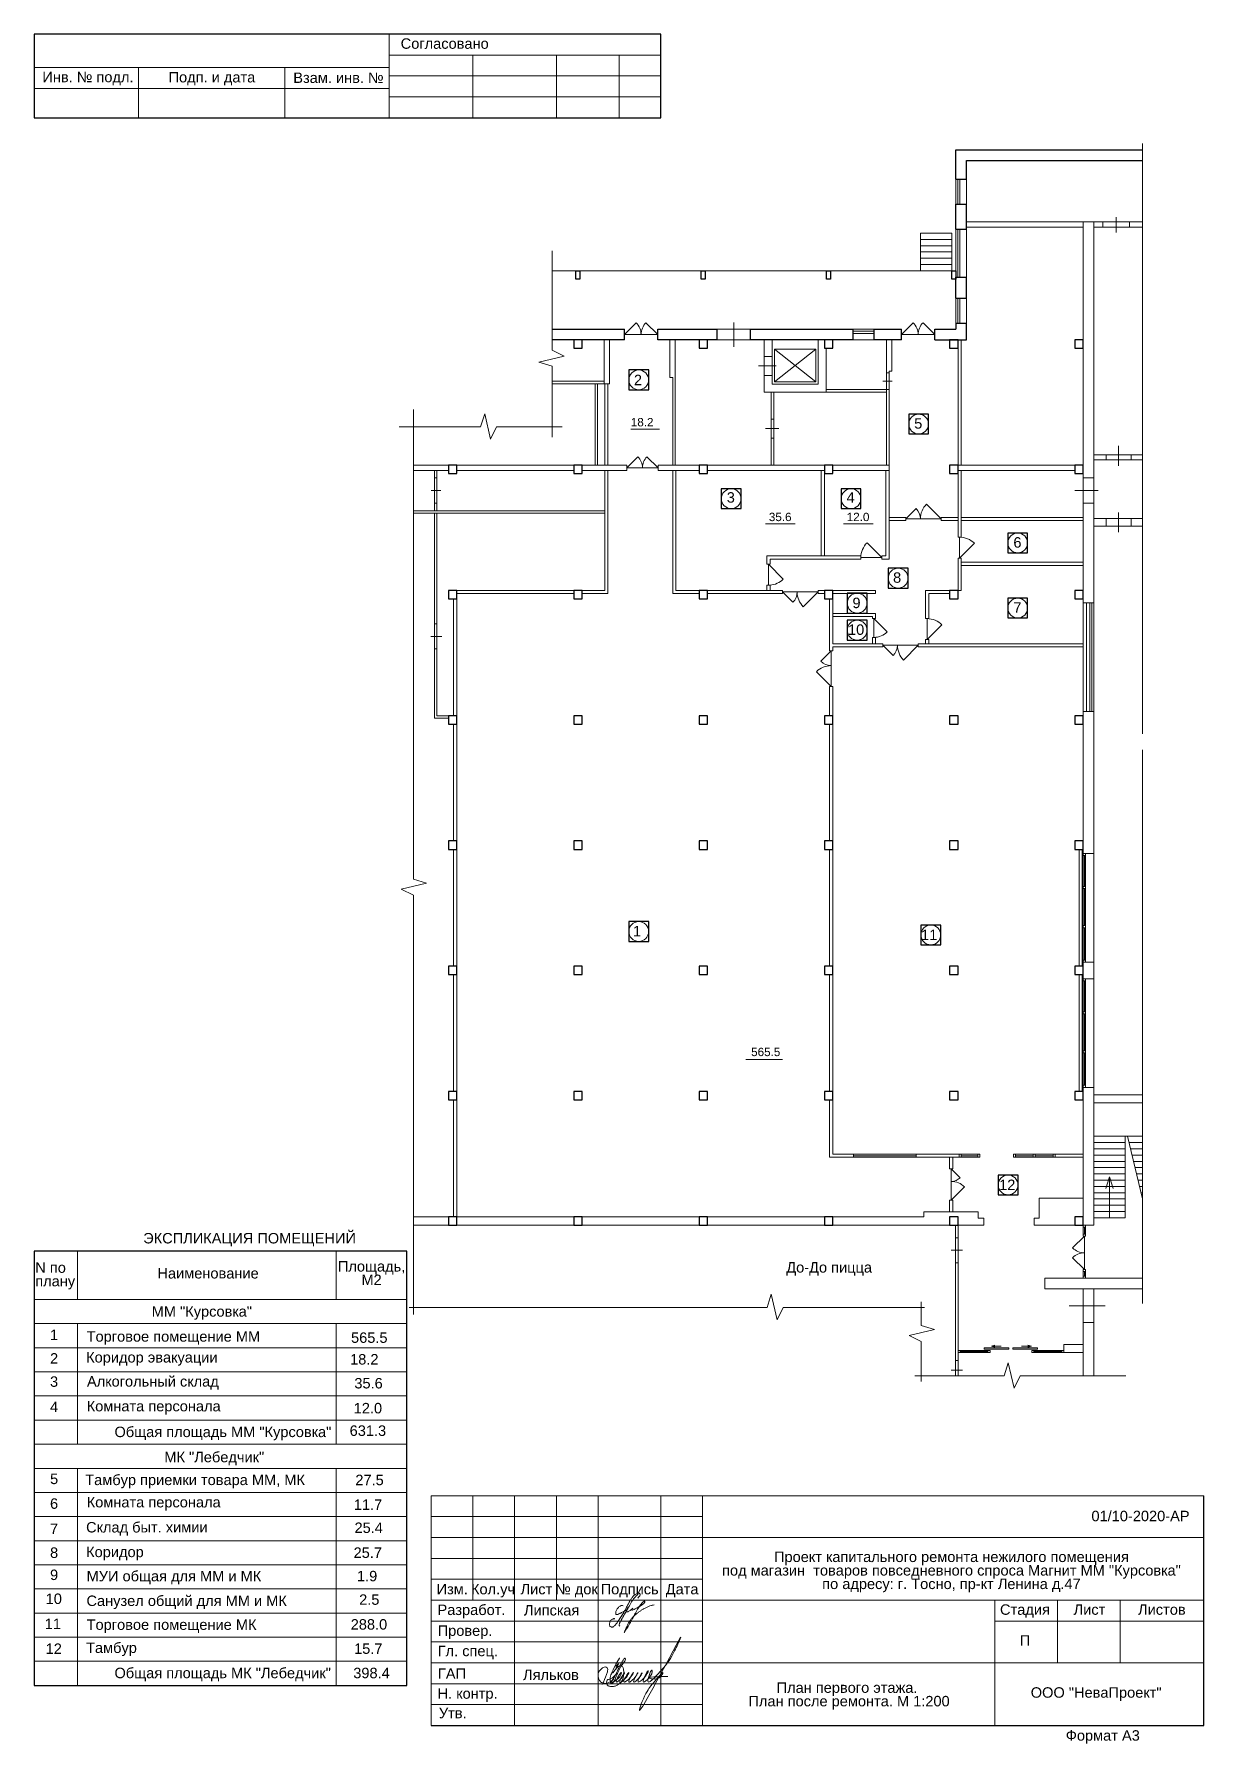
# Model space of a CAD drawing. Header units: metres. Extents: x 1 to 57, y 0.1 to 82.
import ezdxf
from ezdxf.enums import TextEntityAlignment as Align

# ---------------------------------------------------------------- set-up
doc = ezdxf.new("R2010")
doc.units = ezdxf.units.M
doc.header["$MEASUREMENT"] = 0
doc.layers.add('Level 63', color=7, linetype='Continuous', lineweight=0)
doc.layers.add('YOLO_STAMP', color=1, linetype='Continuous')
doc.layers.add('YOLO_TABLE', color=1, linetype='Continuous')
doc.styles.add('Style-Arial', font='arial.ttf')

msp = doc.modelspace()

# ---------------------------------------------------------------- texts
at = {"color": 7, "linetype": 'Continuous', "lineweight": 0, "style": 'Style-Arial'}
for s, p in [('2', (29.908, 65.69)), ('3', (34.353, 60.064)), ('4', (40.09, 60.064)), ('1', (29.862, 39.295)), ('1', (1.952, 19.959)), ('2', (1.952, 18.83)), ('3', (1.952, 17.718)), ('4', (1.951, 16.508))]:
    msp.add_text(s, height=0.5, dxfattribs=at).set_placement(p, align=Align.TOP_CENTER)
at = {"color": 7, "linetype": 'Continuous', "lineweight": 13, "style": 'Style-Arial'}
for s, height, p in [('18.2', 0.4, (30.108, 63.418)), ('35.6', 0.4, (36.718, 58.88)), ('12.0', 0.4, (40.446, 58.88)), ('565.5', 0.4, (36.025, 33.257)), ('565.5', 0.5, (17.044, 19.574)), ('18.2', 0.5, (16.805, 18.537)), ('35.6', 0.5, (17.009, 17.39)), ('12.0', 0.5, (16.977, 16.197)), ('631.3', 0.5, (16.977, 15.119))]:
    msp.add_text(s, height=height, dxfattribs=at).set_placement(p, align=Align.MIDDLE_CENTER)
at = {"color": 251, "linetype": 'Continuous', "lineweight": 13, "style": 'Style-Arial'}
for s, p in [('5', (43.327, 63.608)), ('6', (48.077, 57.91)), ('8', (42.317, 56.227)), ('9', (40.371, 55.013)), ('7', (48.077, 54.792)), ('10', (40.353, 53.733)), ('11', (43.851, 39.113)), ('12', (47.589, 27.143)), ('5', (1.954, 13.059)), ('6', (1.952, 11.877)), ('7', (1.952, 10.67)), ('8', (1.953, 9.525)), ('9', (1.953, 8.465)), ('10', (1.937, 7.317)), ('11', (1.893, 6.12)), ('12', (1.935, 4.926))]:
    msp.add_text(s, height=0.5, dxfattribs=at).set_placement(p, align=Align.TOP_CENTER)
at = {"color": 7, "lineweight": 13, "style": 'Style-Arial'}
for s, p in [('ЭКСПЛИКАЦИЯ ПОМЕЩЕНИЙ ', (6.218, 24.585)), ('Ляльков', (24.405, 3.674))]:
    msp.add_text(s, height=0.5, dxfattribs=at).set_placement(p, align=Align.TOP_LEFT)
at = {"color": 18, "linetype": 'Continuous', "lineweight": 0, "true_color": 0x000000, "style": 'Style-Arial'}
msp.add_text('До-До пицца', height=0.5, dxfattribs=at).set_placement((39.06, 22.94), align=Align.MIDDLE_CENTER)
at = {"color": 7, "linetype": 'Continuous', "lineweight": 0, "style": 'Style-Arial'}
for s, p in [('ММ "Курсовка"', (6.626, 21.08)), ('Торговое помещение ММ', (3.509, 19.881)), ('Коридор эвакуации', (3.486, 18.882))]:
    msp.add_text(s, height=0.5, dxfattribs=at).set_placement(p, align=Align.TOP_LEFT)
at = {"color": 7, "linetype": 'Continuous', "lineweight": 13, "style": 'Style-Arial'}
msp.add_text('Общая площадь ММ "Курсовка"', height=0.5, dxfattribs=at).set_placement((4.843, 15.31), align=Align.TOP_LEFT)
at = {"color": 251, "linetype": 'Continuous', "lineweight": 13, "style": 'Style-Arial'}
for s, p in [('МК "Лебедчик"', (7.231, 14.105)), ('Коридор ', (3.486, 9.561)), ('МУИ общая для ММ и МК', (3.507, 8.404)), ('Санузел общий для ММ и МК', (3.503, 7.222)), ('Торговое помещение МК', (3.509, 6.078)), ('Общая площадь МК "Лебедчик"', (4.843, 3.764))]:
    msp.add_text(s, height=0.5, dxfattribs=at).set_placement(p, align=Align.TOP_LEFT)
for s, p in [('27.5', (17.056, 12.758)), ('11.7', (16.982, 11.576)), ('25.4', (17.015, 10.47)), ('25.7', (16.971, 9.274)), ('1.9', (16.939, 8.155)), ('2.5', (17.043, 7.028)), ('288.0', (17.027, 5.841)), ('15.7', (16.996, 4.679)), ('398.4', (17.15, 3.512))]:
    msp.add_text(s, height=0.5, dxfattribs=at).set_placement(p, align=Align.MIDDLE_CENTER)
at = {"color": 7, "linetype": 'Continuous', "lineweight": 13, "char_height": 0.5, "style": 'Style-Arial'}
for s, insert, attachment_point, line_spacing_factor in [('N по \\Pплану', (1.051, 23.178), 1, 0.776524), ('Наименование', (6.899, 22.907), 1, 0.6), ('Проект капитального ремонта нежилого помещения \\Pпод магазин  товаров повседневного спроса Магнит ММ "Курсовка"\\Pпо адресу: г. Тосно, пр-кт Ленина д.47', (44.917, 8.354), 5, 0.776524)]:
    msp.add_mtext(s, dxfattribs=dict(at, insert=insert, attachment_point=attachment_point, line_spacing_factor=line_spacing_factor))
at = {"color": 7, "linetype": 'Continuous', "lineweight": 0, "char_height": 0.5, "style": 'Style-Arial'}
for s, insert, attachment_point, line_spacing_factor in [('Площадь,\\PМ2', (17.153, 23.239), 2, 0.776524), ('Алкогольный склад', (6.681, 17.73), 2, 0.6), ('Комната персонала ', (3.512, 16.543), 1, 0.6), ('План первого этажа. \\P План после ремонта. М 1:200', (39.918, 2.413), 5, 0.776524)]:
    msp.add_mtext(s, dxfattribs=dict(at, insert=insert, attachment_point=attachment_point, line_spacing_factor=line_spacing_factor))
at = {"color": 251, "linetype": 'Continuous', "lineweight": 13, "char_height": 0.5, "attachment_point": 1, "line_spacing_factor": 0.6, "style": 'Style-Arial'}
for s, insert in [('\\pt13.5;Тамбур приемки товара ММ, МК', (3.443, 13.012)), ('Комната персонала ', (3.512, 11.944)), ('Склад быт. химии', (3.483, 10.742)), ('Тамбур', (3.483, 4.971))]:
    msp.add_mtext(s, dxfattribs=dict(at, insert=insert))
at = {"layer": 'Level 63', "color": 7, "linetype": 'Continuous', "lineweight": 0, "style": 'Style-Arial'}
for s, height, p in [('Согласовано', 0.50004, (20.654, 81.551)), ('Инв. № подл.', 0.50004, (3.573, 79.949)), ('Подп. и дата', 0.50004, (9.509, 79.94)), ('Взам. инв. №', 0.50004, (15.568, 79.915)), ('Изм.', 0.5, (21.014, 7.53)), ('Кол.уч', 0.5, (22.968, 7.53)), ('Лист', 0.5, (25.045, 7.53)), ('№ док', 0.5, (26.963, 7.53)), ('Подпись', 0.5, (29.511, 7.53)), ('Дата', 0.5, (32.022, 7.53)), ('Разработ.', 0.5, (21.937, 6.538)), ('Стадия', 0.5, (48.436, 6.55)), ('Лист', 0.5, (51.525, 6.55)), ('Листов', 0.5, (54.992, 6.55)), ('Провер.', 0.5, (21.628, 5.542)), ('Гл. спец.', 0.5, (21.761, 4.568)), ('ГАП', 0.5, (21.002, 3.485)), ('Н. контр.', 0.5, (21.75, 2.53)), ('ООО "НеваПроект"', 0.5, (51.845, 2.579)), ('Утв.', 0.5, (21.039, 1.596)), ('Формат А3', 0.5, (52.164, 0.522))]:
    msp.add_text(s, height=height, dxfattribs=at).set_placement(p, align=Align.MIDDLE_CENTER)
for s, p in [('01/10-2020-АР', (51.62, 11.282)), ('Липская', (24.448, 6.767)), ('П', (48.187, 5.323))]:
    msp.add_text(s, height=0.5, dxfattribs=at).set_placement(p, align=Align.TOP_LEFT)

# ---------------------------------------------------------------- blocks, each defined once
blk = doc.blocks.new('*U18')
at = {"color": 5, "linetype": 'Continuous', "lineweight": 0}
for points, knots in [([(0.306, 0.776), (0.338, 0.808), (0.397, 0.875), (0.429, 0.933), (0.429, 0.965), (0.42, 1.007), (0.389, 1.038), (0.332, 1.045), (0.263, 1.027), (0.213, 1.007), (0.118, 0.929), (0.06, 0.874), (-0.031, 0.753), (-0.11, 0.623), (-0.214, 0.445), (-0.303, 0.264), (-0.383, 0.11), (-0.478, -0.059), (-0.639, -0.303), (-0.752, -0.465), (-0.872, -0.638), (-0.988, -0.735), (-1.017, -0.735), (-1.061, -0.743), (-1.139, -0.715), (-1.158, -0.689), (-1.176, -0.645), (-1.176, -0.576), (-1.169, -0.519), (-1.149, -0.433), (-1.081, -0.354), (-1.035, -0.336), (-0.993, -0.308), (-0.956, -0.297), (-0.92, -0.293), (-0.909, -0.307), (-0.916, -0.318)], [0, 0, 0, 0, 0.032258, 0.064516, 0.096774, 0.129032, 0.16129, 0.193548, 0.225806, 0.258065, 0.290323, 0.322581, 0.354839, 0.387097, 0.419355, 0.451613, 0.483871, 0.516129, 0.548387, 0.580645, 0.612903, 0.645161, 0.677419, 0.709677, 0.741935, 0.774194, 0.806452, 0.83871, 0.870968, 0.903226, 0.935484, 0.967742, 0.983871, 0.991935, 0.995968, 1, 1, 1, 1]), ([(0.324, 0.97), (0.325, 0.97), (0.327, 0.977), (0.319, 0.976), (0.313, 0.973), (0.304, 0.967), (0.289, 0.95), (0.206, 0.881), (0.152, 0.82), (0.093, 0.753), (-0.006, 0.617), (-0.174, 0.288), (-0.312, 0.065), (-0.539, -0.325), (-0.642, -0.514), (-0.687, -0.643), (-0.64, -0.686)], [0, 0, 0, 0, 0.005306, 0.009091, 0.012718, 0.03509, 0.04357, 0.143713, 0.287425, 0.431138, 0.57485, 0.718563, 0.862275, 0.934132, 0.97006, 1, 1, 1, 1])]:
    blk.add_open_spline(points, degree=3, knots=knots, dxfattribs=at)
blk.add_open_spline([(-0.466, 0.375), (-0.477, 0.405), (-0.522, 0.405), (-0.564, 0.389), (-0.626, 0.36), (-0.677, 0.321), (-0.751, 0.252), (-0.803, 0.178), (-0.835, 0.121), (-0.851, 0.046), (-0.851, -0.036), (-0.83, -0.076), (-0.798, -0.084), (-0.77, -0.084), (-0.711, -0.062), (-0.657, -0.037), (-0.529, 0.033), (-0.308, 0.141), (-0.219, 0.237), (-0.169, 0.317), (-0.193, 0.317), (-0.298, 0.134), (-0.31, 0.076), (-0.31, 0.056), (-0.266, 0.056), (-0.23, 0.056), (-0.158, 0.094), (-0.083, 0.14), (-0.024, 0.179), (0.022, 0.211), (0.057, 0.251), (0.057, 0.266), (0.032, 0.232), (0.004, 0.173), (-0.002, 0.145), (0.03, 0.145), (0.108, 0.188), (0.241, 0.256), (0.325, 0.302), (0.438, 0.365), (0.547, 0.44), (0.612, 0.48), (0.654, 0.521), (0.679, 0.566), (0.679, 0.617), (0.679, 0.634), (0.648, 0.626), (0.594, 0.589), (0.512, 0.517), (0.448, 0.428), (0.37, 0.31), (0.317, 0.235), (0.239, 0.11), (0.158, -0.046), (0.088, -0.178), (-0.026, -0.403), (-0.22, -0.74), (-0.324, -0.893), (-0.414, -0.996), (-0.414, -1.046), (-0.377, -1.018), (-0.317, -0.817), (-0.236, -0.634), (-0.15, -0.464), (-0.087, -0.376), (0.011, -0.254), (0.138, -0.127), (0.215, -0.06), (0.339, 0.033), (0.462, 0.119), (0.577, 0.204), (0.723, 0.281), (0.876, 0.347), (1.008, 0.391), (1.08, 0.409), (1.176, 0.43)], degree=3, dxfattribs=at)
blk = doc.blocks.new('*U19')
at = {"color": 7, "linetype": 'Continuous', "lineweight": 0}
for p, q in [((-0.117, 0), (0.117, 0)), ((0.117, 0), (0.037, 0.026)), ((0.117, 0), (0.037, -0.026))]:
    blk.add_line(p, q, dxfattribs=at)

# ---------------------------------------------------------------- linework, layer by layer
at = {"color": 7, "linetype": 'Continuous', "lineweight": 30}
for p, q in [((45.121, 75.06), (45.121, 76.46)), ((45.121, 76.46), (54.069, 76.46)), ((45.631, 75.06), (45.631, 75.95)), ((45.631, 75.95), (54.069, 75.95)), ((45.121, 75.06), (45.631, 75.06)), ((45.121, 72.66), (45.121, 73.86)), ((45.121, 73.86), (45.631, 73.86)), ((45.631, 72.66), (45.631, 73.86)), ((45.121, 72.66), (45.631, 72.66)), ((26.931, 70.67), (27.131, 70.67)), ((26.931, 70.27), (26.931, 70.67)), ((27.131, 70.67), (27.131, 70.27)), ((32.931, 70.67), (33.131, 70.67)), ((32.931, 70.27), (32.931, 70.67)), ((33.131, 70.67), (33.131, 70.27)), ((38.931, 70.67), (39.131, 70.67)), ((38.931, 70.27), (38.931, 70.67)), ((39.131, 70.67), (39.131, 70.27)), ((44.931, 70.67), (45.131, 70.67)), ((44.931, 70.27), (44.931, 70.67)), ((45.131, 70.67), (45.131, 70.27)), ((27.131, 70.27), (26.931, 70.27)), ((33.131, 70.27), (32.931, 70.27)), ((39.131, 70.27), (38.931, 70.27)), ((45.131, 70.27), (44.931, 70.27)), ((45.121, 70.36), (45.631, 70.36)), ((45.121, 69.36), (45.121, 70.36)), ((45.631, 69.36), (45.631, 70.36)), ((45.121, 69.36), (45.631, 69.36)), ((45.121, 68.16), (45.631, 68.16)), ((45.121, 68.16), (45.121, 67.87)), ((45.631, 67.36), (45.631, 68.16)), ((25.792, 67.87), (29.256, 67.87)), ((29.256, 67.36), (25.792, 67.36)), ((27.231, 67.36), (26.831, 67.36)), ((26.831, 67.36), (26.831, 66.96)), ((27.231, 66.96), (27.231, 67.36)), ((29.256, 67.36), (29.256, 67.87)), ((30.856, 67.36), (30.856, 67.87)), ((30.856, 67.87), (33.701, 67.87)), ((33.701, 67.36), (30.856, 67.36)), ((33.231, 67.36), (32.831, 67.36)), ((32.831, 67.36), (32.831, 66.96)), ((33.231, 66.96), (33.231, 67.36)), ((33.701, 67.36), (33.701, 67.87)), ((35.301, 67.36), (35.301, 67.87)), ((35.301, 67.87), (40.195, 67.87)), ((40.195, 67.36), (35.301, 67.36)), ((39.231, 67.36), (38.831, 67.36)), ((38.831, 67.36), (38.831, 66.96)), ((39.231, 66.96), (39.231, 67.36)), ((40.195, 67.87), (40.195, 67.36)), ((41.195, 67.87), (41.195, 67.36)), ((41.195, 67.87), (42.521, 67.87)), ((42.521, 67.36), (41.195, 67.36)), ((42.521, 67.36), (42.521, 67.87)), ((44.121, 67.36), (44.121, 67.87)), ((44.121, 67.87), (45.121, 67.87)), ((44.121, 67.36), (45.631, 67.36)), ((45.231, 67.36), (44.831, 67.36)), ((44.831, 67.36), (44.831, 66.96)), ((45.231, 66.96), (45.231, 67.36)), ((51.231, 67.36), (50.831, 67.36)), ((50.831, 67.36), (50.831, 66.96)), ((51.231, 66.96), (51.231, 67.36)), ((26.831, 66.96), (27.231, 66.96)), ((32.831, 66.96), (33.231, 66.96)), ((38.831, 66.96), (39.231, 66.96)), ((44.831, 66.96), (45.231, 66.96)), ((50.831, 66.96), (51.231, 66.96)), ((21.231, 61.36), (20.831, 61.36)), ((20.831, 61.36), (20.831, 60.96)), ((20.831, 60.96), (21.231, 60.96)), ((21.231, 60.96), (21.231, 61.36)), ((27.231, 61.36), (26.831, 61.36)), ((26.831, 61.36), (26.831, 60.96)), ((26.831, 60.96), (27.231, 60.96)), ((27.231, 60.96), (27.231, 61.36)), ((33.231, 61.36), (32.831, 61.36)), ((32.831, 61.36), (32.831, 60.96)), ((32.831, 60.96), (33.231, 60.96)), ((33.231, 60.96), (33.231, 61.36)), ((39.231, 61.36), (38.831, 61.36)), ((38.831, 61.36), (38.831, 60.96)), ((38.831, 60.96), (39.231, 60.96)), ((39.231, 60.96), (39.231, 61.36)), ((45.231, 61.36), (44.831, 61.36)), ((44.831, 61.36), (44.831, 60.96)), ((44.831, 60.96), (45.231, 60.96)), ((45.231, 60.96), (45.231, 61.36)), ((51.231, 61.36), (50.831, 61.36)), ((50.831, 61.36), (50.831, 60.96)), ((50.831, 60.96), (51.231, 60.96)), ((51.231, 60.96), (51.231, 61.36)), ((21.231, 55.36), (20.831, 55.36)), ((20.831, 55.36), (20.831, 54.96)), ((20.831, 54.96), (21.231, 54.96)), ((21.231, 54.96), (21.231, 55.36)), ((27.231, 55.36), (26.831, 55.36)), ((26.831, 55.36), (26.831, 54.96)), ((26.831, 54.96), (27.231, 54.96)), ((27.231, 54.96), (27.231, 55.36)), ((33.231, 55.36), (32.831, 55.36)), ((32.831, 55.36), (32.831, 54.96)), ((32.831, 54.96), (33.231, 54.96)), ((33.231, 54.96), (33.231, 55.36)), ((39.231, 55.36), (38.831, 55.36)), ((38.831, 55.36), (38.831, 54.96)), ((38.831, 54.96), (39.231, 54.96)), ((39.231, 54.96), (39.231, 55.36)), ((45.231, 55.36), (44.831, 55.36)), ((44.831, 55.36), (44.831, 54.96)), ((44.831, 54.96), (45.231, 54.96)), ((45.231, 54.96), (45.231, 55.36)), ((51.231, 55.36), (50.831, 55.36)), ((50.831, 55.36), (50.831, 54.96)), ((50.831, 54.96), (51.231, 54.96)), ((51.231, 54.96), (51.231, 55.36)), ((21.231, 49.36), (20.831, 49.36)), ((20.831, 49.36), (20.831, 48.96)), ((21.231, 48.96), (21.231, 49.36)), ((27.231, 49.36), (26.831, 49.36)), ((26.831, 49.36), (26.831, 48.96)), ((27.231, 48.96), (27.231, 49.36)), ((33.231, 49.36), (32.831, 49.36)), ((32.831, 49.36), (32.831, 48.96)), ((33.231, 48.96), (33.231, 49.36)), ((39.231, 49.36), (38.831, 49.36)), ((38.831, 49.36), (38.831, 48.96)), ((39.231, 48.96), (39.231, 49.36)), ((45.231, 49.36), (44.831, 49.36)), ((44.831, 49.36), (44.831, 48.96)), ((45.231, 48.96), (45.231, 49.36)), ((51.231, 49.36), (50.831, 49.36)), ((50.831, 49.36), (50.831, 48.96)), ((51.231, 48.96), (51.231, 49.36)), ((20.831, 48.96), (21.231, 48.96)), ((26.831, 48.96), (27.231, 48.96)), ((32.831, 48.96), (33.231, 48.96)), ((38.831, 48.96), (39.231, 48.96)), ((44.831, 48.96), (45.231, 48.96)), ((50.831, 48.96), (51.231, 48.96)), ((21.231, 43.36), (20.831, 43.36)), ((20.831, 43.36), (20.831, 42.96)), ((20.831, 42.96), (21.231, 42.96)), ((21.231, 42.96), (21.231, 43.36)), ((27.231, 43.36), (26.831, 43.36)), ((26.831, 43.36), (26.831, 42.96)), ((26.831, 42.96), (27.231, 42.96)), ((27.231, 42.96), (27.231, 43.36)), ((33.231, 43.36), (32.831, 43.36)), ((32.831, 43.36), (32.831, 42.96)), ((32.831, 42.96), (33.231, 42.96)), ((33.231, 42.96), (33.231, 43.36)), ((39.231, 43.36), (38.831, 43.36)), ((38.831, 43.36), (38.831, 42.96)), ((38.831, 42.96), (39.231, 42.96)), ((39.231, 42.96), (39.231, 43.36)), ((45.231, 43.36), (44.831, 43.36)), ((44.831, 43.36), (44.831, 42.96)), ((44.831, 42.96), (45.231, 42.96)), ((45.231, 42.96), (45.231, 43.36)), ((51.231, 43.36), (50.831, 43.36)), ((50.831, 43.36), (50.831, 42.96)), ((50.831, 42.96), (51.231, 42.96)), ((51.231, 42.96), (51.231, 43.36)), ((21.231, 37.36), (20.831, 37.36)), ((20.831, 37.36), (20.831, 36.96)), ((20.831, 36.96), (21.231, 36.96)), ((21.231, 36.96), (21.231, 37.36)), ((27.231, 37.36), (26.831, 37.36)), ((26.831, 37.36), (26.831, 36.96)), ((26.831, 36.96), (27.231, 36.96)), ((27.231, 36.96), (27.231, 37.36)), ((33.231, 37.36), (32.831, 37.36)), ((32.831, 37.36), (32.831, 36.96)), ((32.831, 36.96), (33.231, 36.96)), ((33.231, 36.96), (33.231, 37.36)), ((39.231, 37.36), (38.831, 37.36)), ((38.831, 37.36), (38.831, 36.96)), ((38.831, 36.96), (39.231, 36.96)), ((39.231, 36.96), (39.231, 37.36)), ((45.231, 37.36), (44.831, 37.36)), ((44.831, 37.36), (44.831, 36.96)), ((44.831, 36.96), (45.231, 36.96)), ((45.231, 36.96), (45.231, 37.36)), ((51.231, 37.36), (50.831, 37.36)), ((50.831, 37.36), (50.831, 36.96)), ((50.831, 36.96), (51.231, 36.96)), ((51.231, 36.96), (51.231, 37.36)), ((21.231, 31.36), (20.831, 31.36)), ((20.831, 31.36), (20.831, 30.96)), ((21.231, 30.96), (21.231, 31.36)), ((27.231, 31.36), (26.831, 31.36)), ((26.831, 31.36), (26.831, 30.96)), ((27.231, 30.96), (27.231, 31.36)), ((33.231, 31.36), (32.831, 31.36)), ((32.831, 31.36), (32.831, 30.96)), ((33.231, 30.96), (33.231, 31.36)), ((39.231, 31.36), (38.831, 31.36)), ((38.831, 31.36), (38.831, 30.96)), ((39.231, 30.96), (39.231, 31.36)), ((45.231, 31.36), (44.831, 31.36)), ((44.831, 31.36), (44.831, 30.96)), ((45.231, 30.96), (45.231, 31.36)), ((51.231, 31.36), (50.831, 31.36)), ((50.831, 31.36), (50.831, 30.96)), ((51.231, 30.96), (51.231, 31.36)), ((20.831, 30.96), (21.231, 30.96)), ((26.831, 30.96), (27.231, 30.96)), ((32.831, 30.96), (33.231, 30.96)), ((38.831, 30.96), (39.231, 30.96)), ((44.831, 30.96), (45.231, 30.96)), ((50.831, 30.96), (51.231, 30.96)), ((21.231, 25.36), (20.831, 25.36)), ((20.831, 25.36), (20.831, 24.96)), ((20.831, 24.96), (21.231, 24.96)), ((21.231, 24.96), (21.231, 25.36)), ((27.231, 25.36), (26.831, 25.36)), ((26.831, 25.36), (26.831, 24.96)), ((26.831, 24.96), (27.231, 24.96)), ((27.231, 24.96), (27.231, 25.36)), ((33.231, 25.36), (32.831, 25.36)), ((32.831, 25.36), (32.831, 24.96)), ((32.831, 24.96), (33.231, 24.96)), ((33.231, 24.96), (33.231, 25.36)), ((39.231, 25.36), (38.831, 25.36)), ((38.831, 25.36), (38.831, 24.96)), ((38.831, 24.96), (39.231, 24.96)), ((39.231, 24.96), (39.231, 25.36)), ((45.231, 25.36), (44.831, 25.36)), ((44.831, 25.36), (44.831, 24.96)), ((44.831, 24.96), (45.231, 24.96)), ((45.231, 24.96), (45.231, 25.36)), ((51.231, 25.36), (50.831, 25.36)), ((50.831, 25.36), (50.831, 24.96)), ((50.831, 24.96), (51.231, 24.96)), ((51.231, 24.96), (51.231, 25.36))]:
    msp.add_line(p, q, dxfattribs=at)
at = {"color": 7, "linetype": 'Continuous', "lineweight": 0}
for p, q in [((54.069, 76.767), (54.069, 48.493)), ((45.221, 75.06), (45.221, 73.86)), ((45.321, 75.06), (45.321, 73.86)), ((43.431, 70.67), (43.431, 72.47)), ((43.431, 72.47), (44.931, 72.47)), ((43.431, 72.17), (44.931, 72.17)), ((44.931, 70.67), (44.931, 72.47)), ((45.221, 72.66), (45.221, 70.36)), ((45.321, 72.66), (45.321, 70.36)), ((25.792, 71.625), (25.792, 66.86)), ((43.431, 71.87), (44.931, 71.87)), ((43.431, 71.57), (44.931, 71.57)), ((43.431, 71.27), (44.931, 71.27)), ((43.431, 70.97), (44.931, 70.97)), ((45.221, 69.36), (45.221, 68.16)), ((45.321, 69.36), (45.321, 68.16)), ((29.256, 67.615), (29.821, 68.18)), ((30.29, 68.18), (30.856, 67.615)), ((34.501, 68.187), (34.501, 67.022)), ((42.521, 67.615), (43.086, 68.18)), ((43.555, 68.18), (44.121, 67.615)), ((29.256, 67.615), (30.856, 67.615)), ((33.701, 67.87), (35.301, 67.87)), ((35.301, 67.36), (33.701, 67.36)), ((41.195, 67.77), (40.195, 67.77)), ((41.195, 67.67), (40.195, 67.67)), ((42.521, 67.615), (44.121, 67.615)), ((35.951, 65.66), (35.951, 66.56)), ((36.331, 66.56), (36.331, 65.66)), ((38.426, 66.914), (36.445, 65.348)), ((36.445, 66.914), (38.426, 65.348)), ((36.445, 65.348), (36.445, 66.914)), ((36.445, 66.914), (38.426, 66.914)), ((38.426, 66.914), (38.426, 65.348)), ((25.792, 66.096), (25.792, 62.704)), ((35.675, 66.11), (36.524, 66.11)), ((41.811, 65.78), (41.811, 64.98)), ((41.931, 64.98), (41.931, 65.78)), ((38.426, 65.348), (36.445, 65.348)), ((41.633, 65.38), (42.074, 65.38)), ((19.154, 64.018), (19.154, 41.534)), ((22.374, 63.188), (18.473, 63.188)), ((26.275, 63.188), (23.138, 63.188)), ((36.015, 63.11), (36.645, 63.11)), ((36.291, 62.66), (36.291, 63.56)), ((36.411, 63.56), (36.411, 62.66)), ((52.923, 62.279), (52.923, 61.33)), ((29.371, 61.235), (29.901, 61.765)), ((30.34, 61.765), (30.871, 61.235)), ((52.323, 61.86), (53.523, 61.86)), ((53.523, 61.61), (52.323, 61.61)), ((20.161, 60.745), (20.161, 59.545)), ((20.281, 59.545), (20.281, 60.745)), ((29.371, 61.235), (30.871, 61.235)), ((51.231, 60.745), (51.231, 59.545)), ((51.741, 60.745), (51.741, 59.545)), ((20.014, 60.145), (20.463, 60.145)), ((50.824, 60.145), (51.947, 60.145)), ((42.731, 58.785), (43.226, 59.28)), ((43.724, 59.492), (44.431, 58.785)), ((52.923, 59.099), (52.923, 58.15)), ((42.731, 58.785), (44.431, 58.785)), ((52.323, 58.81), (53.523, 58.81)), ((53.523, 58.43), (52.323, 58.43)), ((41.581, 56.935), (40.874, 57.642)), ((45.306, 57.91), (45.306, 56.91)), ((45.306, 56.91), (46.013, 57.617)), ((36.156, 56.61), (36.156, 55.61)), ((36.156, 56.61), (36.863, 55.903)), ((40.581, 56.935), (41.581, 56.935)), ((36.831, 55.285), (38.531, 55.285)), ((36.831, 55.285), (37.326, 54.79)), ((37.824, 54.578), (38.531, 55.285)), ((51.541, 49.56), (51.541, 54.76)), ((51.641, 49.56), (51.641, 54.76)), ((51.741, 49.56), (51.741, 54.76)), ((20.161, 53.76), (20.161, 52.56)), ((20.281, 52.56), (20.281, 53.76)), ((41.206, 54.01), (41.206, 53.11)), ((41.206, 54.01), (41.842, 53.373)), ((43.756, 54.01), (43.756, 53.01)), ((43.756, 53.01), (44.463, 53.717)), ((19.99, 53.16), (20.521, 53.16)), ((39.156, 52.46), (38.661, 51.965)), ((39.156, 52.46), (39.156, 50.76)), ((41.631, 52.735), (43.331, 52.735)), ((41.631, 52.735), (42.126, 52.24)), ((38.449, 51.467), (39.156, 50.76)), ((54.069, 47.729), (54.069, 21.215)), ((51.231, 42.76), (51.231, 37.56)), ((51.231, 37.56), (51.231, 42.76)), ((51.281, 42.66), (51.281, 41.182)), ((51.331, 37.56), (51.331, 42.76)), ((51.741, 37.56), (51.741, 42.76)), ((51.281, 41.082), (51.281, 39.307)), ((19.154, 40.77), (19.154, 20.689)), ((51.281, 39.207), (51.281, 37.66)), ((51.231, 36.76), (51.231, 31.56)), ((51.231, 31.56), (51.231, 36.76)), ((51.281, 36.66), (51.281, 35.182)), ((51.331, 31.56), (51.331, 36.76)), ((51.741, 31.56), (51.741, 36.76)), ((51.281, 35.082), (51.281, 33.307)), ((51.281, 33.207), (51.281, 31.66)), ((51.741, 29.215), (54.069, 29.215)), ((51.741, 28.915), (53.241, 28.915)), ((53.241, 25.315), (53.241, 29.215)), ((53.341, 29.215), (54.069, 26.215)), ((53.414, 28.915), (54.069, 28.915)), ((43.231, 28.36), (40.231, 28.36)), ((40.231, 28.285), (43.231, 28.285)), ((40.231, 28.21), (43.231, 28.21)), ((46.181, 28.36), (45.381, 28.36)), ((45.381, 28.285), (46.181, 28.285)), ((46.181, 28.21), (45.381, 28.21)), ((47.981, 28.36), (49.781, 28.36)), ((48.831, 28.285), (47.981, 28.285)), ((47.981, 28.21), (49.781, 28.21)), ((49.781, 28.285), (48.931, 28.285)), ((51.741, 28.615), (53.241, 28.615)), ((51.741, 28.315), (53.241, 28.315)), ((51.741, 28.015), (53.241, 28.015)), ((53.486, 28.615), (54.069, 28.615)), ((53.559, 28.315), (54.069, 28.315)), ((53.632, 28.015), (54.069, 28.015)), ((44.906, 27.655), (44.906, 26.155)), ((44.906, 27.655), (45.33, 27.23)), ((51.741, 27.715), (53.241, 27.715)), ((51.741, 27.415), (53.241, 27.415)), ((51.741, 27.115), (53.241, 27.115)), ((52.491, 27.268), (52.311, 26.712)), ((52.491, 25.315), (52.491, 27.268)), ((52.491, 27.268), (52.665, 26.712)), ((53.705, 27.715), (54.069, 27.715)), ((53.777, 27.415), (54.069, 27.415)), ((53.85, 27.115), (54.069, 27.115)), ((45.542, 26.791), (44.906, 26.155)), ((51.741, 26.815), (53.241, 26.815)), ((51.741, 26.515), (53.241, 26.515)), ((51.741, 26.215), (53.241, 26.215)), ((53.923, 26.815), (54.069, 26.815)), ((53.996, 26.515), (54.069, 26.515)), ((51.741, 25.915), (53.241, 25.915)), ((51.741, 25.615), (53.241, 25.615)), ((51.231, 24.86), (51.231, 24.537)), ((51.281, 24.86), (51.281, 24.537)), ((51.331, 24.86), (51.331, 24.537)), ((51.741, 25.315), (53.241, 25.315)), ((44.905, 23.76), (45.45, 23.76)), ((45.111, 23.16), (45.111, 24.36)), ((45.231, 24.36), (45.231, 23.16)), ((51.281, 24.437), (50.715, 23.871)), ((51.281, 24.437), (51.281, 22.837)), ((51.281, 22.837), (50.715, 23.403)), ((51.231, 22.737), (51.231, 22.515)), ((51.281, 22.737), (51.281, 22.515)), ((51.331, 22.737), (51.331, 22.515)), ((43.472, 21.294), (43.472, 20.151)), ((51.231, 20.305), (51.231, 21.905)), ((51.741, 20.305), (51.741, 21.905)), ((18.945, 21.019), (36.097, 21.019)), ((36.861, 21.019), (43.619, 21.019)), ((50.548, 21.105), (52.277, 21.105)), ((1, 19.089), (18.835, 19.089)), ((43.472, 19.387), (43.472, 17.481)), ((46.663, 18.96), (45.231, 18.96)), ((46.663, 18.86), (45.231, 18.86)), ((45.331, 18.91), (46.663, 18.91)), ((46.484, 19.015), (46.484, 19.082)), ((46.484, 19.082), (47.668, 19.082)), ((47.668, 19.015), (46.484, 19.015)), ((47.668, 19.082), (47.668, 19.015)), ((49.043, 19.082), (47.859, 19.082)), ((47.859, 19.082), (47.859, 19.015)), ((47.859, 19.015), (49.043, 19.015)), ((50.296, 18.96), (48.863, 18.96)), ((50.196, 18.91), (48.863, 18.91)), ((50.296, 18.86), (48.863, 18.86)), ((49.043, 19.015), (49.043, 19.082)), ((44.905, 18.017), (45.45, 18.017)), ((45.111, 17.737), (45.111, 18.471)), ((45.231, 18.471), (45.231, 17.737)), ((1, 17.934), (18.835, 17.934)), ((43.157, 17.737), (47.446, 17.737)), ((48.21, 17.737), (53.264, 17.737)), ((1, 16.779), (18.835, 16.779)), ((1, 15.624), (18.835, 15.624)), ((1, 12.159), (18.835, 12.159)), ((1, 11.004), (18.835, 11.004)), ((1, 9.849), (18.835, 9.849)), ((1, 8.694), (18.835, 8.694)), ((1, 7.539), (18.835, 7.539)), ((1, 6.384), (18.835, 6.384)), ((1, 5.229), (18.835, 5.229)), ((1, 4.074), (18.835, 4.074))]:
    msp.add_line(p, q, dxfattribs=at)
at = {"color": 7, "linetype": 'Continuous', "lineweight": 13}
for p, q in [((45.121, 75.06), (45.121, 73.86)), ((45.631, 73.86), (45.631, 75.06)), ((45.631, 73.01), (54.069, 73.01)), ((51.231, 60.745), (51.231, 73.01)), ((51.741, 60.745), (51.741, 73.01)), ((52.16, 73.01), (52.16, 72.76)), ((52.802, 73.235), (52.802, 72.504)), ((53.445, 73.01), (53.445, 72.76)), ((45.121, 72.66), (45.121, 70.36)), ((45.631, 72.76), (51.231, 72.76)), ((45.631, 72.66), (45.631, 70.36)), ((51.741, 72.76), (54.069, 72.76)), ((25.792, 70.67), (45.121, 70.67)), ((45.121, 69.36), (45.121, 68.16)), ((45.631, 68.16), (45.631, 69.36)), ((28.291, 67.36), (28.291, 65.26)), ((28.541, 67.36), (28.541, 65.81)), ((31.441, 67.36), (31.441, 65.56)), ((31.691, 67.36), (31.691, 61.36)), ((35.951, 67.36), (35.951, 66.56)), ((36.331, 67.36), (36.331, 66.56)), ((38.531, 67.36), (38.531, 65.24)), ((41.195, 67.87), (40.195, 67.87)), ((40.195, 67.36), (41.195, 67.36)), ((41.811, 67.36), (41.811, 65.78)), ((42.061, 67.36), (42.061, 65.86)), ((45.381, 67.36), (45.381, 61.36)), ((35.951, 66.56), (36.331, 66.56)), ((38.911, 66.96), (38.911, 64.86)), ((45.231, 66.96), (45.231, 61.36)), ((28.541, 65.81), (28.541, 65.26)), ((31.571, 65.56), (31.441, 65.56)), ((31.571, 65.56), (31.571, 61.36)), ((35.951, 65.66), (36.331, 65.66)), ((35.951, 65.66), (35.951, 64.86)), ((36.331, 65.66), (36.331, 65.24)), ((41.931, 65.78), (41.811, 65.78)), ((41.931, 65.86), (41.931, 65.78)), ((42.061, 65.86), (41.931, 65.86)), ((28.291, 65.38), (25.792, 65.38)), ((28.541, 65.26), (25.792, 65.26)), ((27.851, 65.26), (27.851, 61.36)), ((27.971, 65.26), (27.971, 61.36)), ((28.321, 65.26), (28.321, 61.36)), ((28.471, 65.26), (28.471, 61.36)), ((41.811, 64.86), (35.951, 64.86)), ((36.291, 64.86), (36.291, 63.56)), ((38.531, 65.24), (36.331, 65.24)), ((36.411, 64.86), (36.411, 63.56)), ((41.931, 64.98), (38.911, 64.98)), ((41.811, 64.98), (41.811, 61.36)), ((41.931, 64.98), (41.931, 61.11)), ((29.571, 63.085), (30.941, 63.085)), ((36.291, 63.56), (36.411, 63.56)), ((36.291, 62.66), (36.411, 62.66)), ((36.291, 62.66), (36.291, 61.36)), ((36.411, 62.66), (36.411, 61.36)), ((51.741, 61.86), (52.323, 61.86)), ((51.741, 61.61), (52.323, 61.61)), ((52.323, 61.61), (52.323, 61.86)), ((53.523, 61.61), (53.523, 61.86)), ((53.523, 61.86), (54.069, 61.86)), ((53.523, 61.61), (54.069, 61.61)), ((20.831, 61.36), (19.154, 61.36)), ((20.831, 61.11), (19.154, 61.11)), ((20.161, 61.11), (20.161, 60.745)), ((20.161, 60.745), (20.281, 60.745)), ((20.281, 61.11), (20.281, 60.745)), ((29.371, 61.36), (21.231, 61.36)), ((26.831, 61.11), (21.231, 61.11)), ((29.371, 61.11), (27.231, 61.11)), ((28.321, 61.11), (28.321, 55.36)), ((28.471, 61.11), (28.471, 55.21)), ((29.371, 61.36), (29.371, 61.11)), ((41.931, 61.36), (30.871, 61.36)), ((30.871, 61.36), (30.871, 61.11)), ((32.831, 61.11), (30.871, 61.11)), ((31.571, 61.11), (31.571, 55.21)), ((31.721, 61.11), (31.721, 55.36)), ((38.831, 61.11), (33.231, 61.11)), ((38.681, 61.11), (38.681, 57.01)), ((38.831, 61.11), (38.831, 57.01)), ((41.931, 61.11), (39.231, 61.11)), ((41.781, 61.11), (41.781, 57.01)), ((41.931, 61.11), (41.931, 56.86)), ((51.231, 61.36), (45.231, 61.36)), ((50.831, 61.11), (45.231, 61.11)), ((45.231, 57.91), (45.231, 60.96)), ((45.381, 57.91), (45.381, 61.11)), ((51.231, 60.745), (51.741, 60.745)), ((28.321, 59.18), (19.154, 59.18)), ((28.321, 59.06), (19.154, 59.06)), ((20.161, 59.545), (20.281, 59.545)), ((20.161, 59.545), (20.161, 59.18)), ((20.161, 59.06), (20.161, 53.76)), ((20.281, 59.545), (20.281, 59.18)), ((20.281, 59.06), (20.281, 53.76)), ((51.231, 59.545), (51.741, 59.545)), ((51.231, 54.76), (51.231, 59.545)), ((51.741, 54.76), (51.741, 59.545)), ((37.44, 58.543), (36.018, 58.543)), ((41.168, 58.543), (39.746, 58.543)), ((42.731, 58.86), (41.931, 58.86)), ((42.731, 58.71), (41.931, 58.71)), ((42.731, 58.71), (42.731, 58.86)), ((45.231, 58.86), (44.431, 58.86)), ((44.431, 58.71), (44.431, 58.86)), ((45.231, 58.71), (44.431, 58.71)), ((51.231, 58.86), (45.381, 58.86)), ((51.231, 58.71), (45.381, 58.71)), ((51.741, 58.81), (52.323, 58.81)), ((51.741, 58.43), (52.323, 58.43)), ((52.323, 58.43), (52.323, 58.81)), ((53.523, 58.43), (53.523, 58.81)), ((53.523, 58.81), (54.069, 58.81)), ((53.523, 58.43), (54.069, 58.43)), ((45.381, 57.91), (45.231, 57.91)), ((36.081, 56.61), (36.081, 57.01)), ((40.581, 57.01), (36.081, 57.01)), ((36.231, 56.61), (36.081, 56.61)), ((36.231, 56.61), (36.231, 56.86)), ((40.581, 56.86), (36.231, 56.86)), ((40.581, 57.01), (40.581, 56.86)), ((41.781, 57.01), (41.581, 57.01)), ((41.581, 57.01), (41.581, 56.86)), ((41.931, 56.86), (41.581, 56.86)), ((45.231, 55.36), (45.231, 56.91)), ((45.381, 56.91), (45.231, 56.91)), ((45.381, 55.36), (45.381, 56.91)), ((51.231, 56.71), (45.381, 56.71)), ((51.231, 56.56), (45.381, 56.56)), ((21.081, 49.36), (21.081, 54.96)), ((21.231, 55.36), (26.831, 55.36)), ((21.231, 55.21), (26.831, 55.21)), ((21.231, 49.36), (21.231, 54.96)), ((27.231, 55.36), (28.321, 55.36)), ((27.231, 55.21), (28.471, 55.21)), ((32.831, 55.21), (31.571, 55.21)), ((36.831, 55.36), (31.721, 55.36)), ((36.831, 55.21), (33.231, 55.21)), ((36.081, 55.36), (36.081, 55.61)), ((36.231, 55.61), (36.081, 55.61)), ((36.231, 55.36), (36.231, 55.61)), ((36.831, 55.36), (36.831, 55.21)), ((38.831, 55.36), (38.531, 55.36)), ((38.531, 55.36), (38.531, 55.21)), ((38.831, 55.21), (38.531, 55.21)), ((39.081, 54.96), (39.081, 52.46)), ((41.281, 55.36), (39.231, 55.36)), ((41.281, 55.21), (39.231, 55.21)), ((39.231, 54.96), (39.231, 52.81)), ((41.281, 55.36), (41.281, 55.21)), ((44.831, 55.36), (43.681, 55.36)), ((43.681, 55.36), (43.681, 54.01)), ((44.831, 55.21), (43.831, 55.21)), ((43.831, 55.21), (43.831, 54.01)), ((45.231, 55.36), (45.381, 55.36)), ((41.281, 54.26), (39.231, 54.26)), ((41.131, 54.11), (39.231, 54.11)), ((41.131, 54.11), (41.131, 54.01)), ((41.281, 54.26), (41.281, 54.01)), ((51.231, 54.76), (51.741, 54.76)), ((51.231, 54.76), (51.231, 49.56)), ((51.381, 54.76), (51.381, 49.56)), ((20.281, 53.76), (20.161, 53.76)), ((41.281, 54.01), (41.131, 54.01)), ((43.831, 54.01), (43.681, 54.01)), ((20.281, 52.56), (20.161, 52.56)), ((20.161, 52.56), (20.161, 49.24)), ((20.281, 52.56), (20.281, 49.36)), ((39.231, 52.46), (39.081, 52.46)), ((41.631, 52.81), (39.231, 52.81)), ((39.231, 52.66), (39.231, 52.46)), ((41.631, 52.66), (39.231, 52.66)), ((41.281, 53.11), (41.131, 53.11)), ((41.131, 53.11), (41.131, 52.81)), ((41.281, 53.11), (41.281, 52.81)), ((41.631, 52.81), (41.631, 52.66)), ((51.231, 52.81), (43.331, 52.81)), ((43.331, 52.81), (43.331, 52.66)), ((51.231, 52.66), (43.331, 52.66)), ((43.831, 53.01), (43.681, 53.01)), ((43.681, 53.01), (43.681, 52.81)), ((43.831, 53.01), (43.831, 52.81)), ((39.231, 50.76), (39.081, 50.76)), ((39.081, 50.76), (39.081, 49.36)), ((39.231, 50.76), (39.231, 49.36)), ((20.831, 49.24), (20.161, 49.24)), ((20.831, 49.36), (20.281, 49.36)), ((51.231, 49.56), (51.741, 49.56)), ((51.231, 42.76), (51.231, 49.56)), ((51.741, 42.76), (51.741, 49.56)), ((21.081, 43.36), (21.081, 48.96)), ((21.231, 43.36), (21.231, 48.96)), ((39.081, 48.96), (39.081, 43.36)), ((39.231, 48.96), (39.231, 43.36)), ((21.081, 37.36), (21.081, 42.96)), ((21.231, 37.36), (21.231, 42.96)), ((39.081, 37.36), (39.081, 42.96)), ((39.231, 37.36), (39.231, 42.96)), ((51.031, 42.96), (51.031, 37.36)), ((51.181, 42.96), (51.181, 37.36)), ((51.231, 42.76), (51.741, 42.76)), ((51.231, 42.76), (51.331, 42.76)), ((51.231, 42.66), (51.231, 42.76)), ((51.331, 42.66), (51.231, 42.66)), ((51.331, 42.76), (51.331, 42.66)), ((51.231, 41.182), (51.331, 41.182)), ((51.231, 41.082), (51.231, 41.182)), ((51.331, 41.082), (51.231, 41.082)), ((51.331, 41.182), (51.331, 41.082)), ((51.231, 39.307), (51.331, 39.307)), ((51.231, 39.207), (51.231, 39.307)), ((51.331, 39.307), (51.331, 39.207)), ((51.331, 39.207), (51.231, 39.207)), ((21.081, 31.36), (21.081, 36.96)), ((21.231, 31.36), (21.231, 36.96)), ((39.081, 31.36), (39.081, 36.96)), ((39.231, 31.36), (39.231, 36.96)), ((51.031, 36.96), (51.031, 31.36)), ((51.181, 36.96), (51.181, 31.36)), ((51.231, 37.66), (51.331, 37.66)), ((51.231, 37.56), (51.231, 37.66)), ((51.231, 37.56), (51.741, 37.56)), ((51.231, 36.76), (51.231, 37.56)), ((51.331, 37.56), (51.231, 37.56)), ((51.331, 37.66), (51.331, 37.56)), ((51.741, 36.76), (51.741, 37.56)), ((51.231, 36.76), (51.741, 36.76)), ((51.231, 36.76), (51.331, 36.76)), ((51.231, 36.66), (51.231, 36.76)), ((51.331, 36.66), (51.231, 36.66)), ((51.331, 36.76), (51.331, 36.66)), ((51.231, 35.182), (51.331, 35.182)), ((51.231, 35.082), (51.231, 35.182)), ((51.331, 35.082), (51.231, 35.082)), ((51.331, 35.182), (51.331, 35.082)), ((36.826, 32.899), (35.073, 32.899)), ((51.231, 33.307), (51.331, 33.307)), ((51.231, 33.207), (51.231, 33.307)), ((51.331, 33.207), (51.231, 33.207)), ((51.331, 33.307), (51.331, 33.207)), ((51.231, 31.66), (51.331, 31.66)), ((51.231, 31.56), (51.231, 31.66)), ((51.231, 24.96), (51.231, 31.56)), ((51.231, 31.56), (51.741, 31.56)), ((51.331, 31.56), (51.231, 31.56)), ((51.331, 31.66), (51.331, 31.56)), ((51.741, 24.96), (51.741, 31.56)), ((51.741, 31.195), (54.069, 31.195)), ((21.081, 25.36), (21.081, 30.96)), ((21.231, 25.36), (21.231, 30.96)), ((39.081, 30.96), (39.081, 28.21)), ((39.231, 30.96), (39.231, 28.36)), ((51.741, 30.815), (54.069, 30.815)), ((40.231, 28.21), (39.081, 28.21)), ((40.231, 28.36), (39.231, 28.36)), ((40.231, 28.36), (40.231, 28.21)), ((43.231, 28.36), (43.231, 28.21)), ((45.281, 28.36), (43.231, 28.36)), ((45.281, 28.21), (43.231, 28.21)), ((44.831, 28.21), (44.831, 27.655)), ((44.981, 28.21), (44.981, 27.655)), ((45.281, 28.36), (45.281, 28.21)), ((45.281, 28.36), (45.281, 28.21)), ((45.381, 28.36), (45.281, 28.36)), ((45.281, 28.21), (45.381, 28.21)), ((45.381, 28.21), (45.381, 28.36)), ((46.181, 28.36), (46.181, 28.21)), ((46.281, 28.36), (46.181, 28.36)), ((46.181, 28.21), (46.281, 28.21)), ((46.281, 28.21), (46.281, 28.36)), ((47.881, 28.36), (47.881, 28.21)), ((47.981, 28.36), (47.881, 28.36)), ((47.881, 28.21), (47.981, 28.21)), ((47.981, 28.21), (47.981, 28.36)), ((48.831, 28.36), (48.831, 28.21)), ((48.931, 28.36), (48.831, 28.36)), ((48.831, 28.21), (48.931, 28.21)), ((48.931, 28.21), (48.931, 28.36)), ((49.781, 28.36), (49.781, 28.21)), ((49.881, 28.36), (49.781, 28.36)), ((49.781, 28.21), (49.881, 28.21)), ((51.231, 28.36), (49.881, 28.36)), ((49.881, 28.36), (49.881, 28.21)), ((49.881, 28.21), (49.881, 28.36)), ((51.231, 28.21), (49.881, 28.21)), ((44.981, 27.655), (44.831, 27.655)), ((51.231, 26.26), (49.111, 26.26)), ((49.111, 25.3), (49.111, 26.26)), ((46.191, 25.6), (43.591, 25.6)), ((43.591, 25.6), (43.591, 25.36)), ((44.981, 26.155), (44.831, 26.155)), ((44.831, 26.155), (44.831, 25.6)), ((44.981, 26.155), (44.981, 25.6)), ((46.191, 25.6), (46.191, 25.3)), ((43.591, 25.36), (19.154, 25.36)), ((32.831, 24.96), (19.154, 24.96)), ((33.231, 24.96), (44.831, 24.96)), ((45.111, 24.96), (45.111, 24.36)), ((46.471, 24.96), (45.231, 24.96)), ((45.231, 24.96), (45.231, 24.36)), ((46.471, 25.3), (46.191, 25.3)), ((46.471, 25.3), (46.471, 24.96)), ((49.111, 25.3), (48.871, 25.3)), ((48.871, 25.3), (48.871, 24.96)), ((51.741, 24.96), (48.871, 24.96)), ((51.231, 24.96), (51.331, 24.96)), ((51.231, 24.86), (51.231, 24.96)), ((51.331, 24.86), (51.231, 24.86)), ((51.331, 24.96), (51.331, 24.86)), ((45.231, 24.36), (45.111, 24.36)), ((51.231, 24.537), (51.331, 24.537)), ((51.231, 24.437), (51.231, 24.537)), ((51.331, 24.437), (51.231, 24.437)), ((51.331, 24.537), (51.331, 24.437)), ((1, 23.709), (18.835, 23.709)), ((1, 23.709), (1, 2.919)), ((3.075, 23.709), (3.075, 21.399)), ((15.458, 23.709), (15.458, 21.399)), ((18.835, 23.709), (18.835, 2.919)), ((45.231, 23.16), (45.111, 23.16)), ((45.111, 23.16), (45.111, 18.471)), ((45.231, 23.16), (45.231, 18.471)), ((49.395, 22.415), (54.069, 22.415)), ((49.395, 22.415), (49.395, 21.905)), ((51.231, 22.837), (51.331, 22.837)), ((51.231, 22.737), (51.231, 22.837)), ((51.331, 22.737), (51.231, 22.737)), ((51.231, 22.515), (51.331, 22.515)), ((51.231, 22.415), (51.231, 22.515)), ((51.331, 22.415), (51.231, 22.415)), ((51.331, 22.837), (51.331, 22.737)), ((51.331, 22.515), (51.331, 22.415)), ((1, 21.399), (18.835, 21.399)), ((49.395, 21.905), (54.069, 21.905)), ((1, 20.244), (18.835, 20.244)), ((3.075, 20.244), (3.075, 14.469)), ((15.458, 20.244), (15.458, 14.469)), ((51.231, 17.737), (51.231, 20.305)), ((51.231, 20.305), (51.741, 20.305)), ((51.741, 17.737), (51.741, 20.305)), ((45.231, 18.96), (45.331, 18.96)), ((45.231, 18.86), (45.231, 18.96)), ((45.331, 18.86), (45.231, 18.86)), ((45.331, 18.96), (45.331, 18.86)), ((46.663, 18.96), (46.763, 18.96)), ((46.663, 18.86), (46.663, 18.96)), ((46.763, 18.86), (46.663, 18.86)), ((46.763, 18.96), (46.763, 18.86)), ((48.763, 18.96), (48.863, 18.96)), ((48.763, 18.86), (48.763, 18.96)), ((48.863, 18.86), (48.763, 18.86)), ((48.863, 18.96), (48.863, 18.86)), ((50.196, 18.96), (50.296, 18.96)), ((50.196, 18.86), (50.196, 18.96)), ((50.296, 18.86), (50.196, 18.86)), ((50.296, 18.86), (50.296, 19.24)), ((50.296, 19.24), (51.231, 19.24)), ((50.296, 18.96), (50.296, 18.86)), ((50.296, 18.86), (51.231, 18.86)), ((45.231, 18.471), (45.111, 18.471)), ((1, 14.469), (18.835, 14.469)), ((1, 13.314), (18.835, 13.314)), ((3.075, 13.314), (3.075, 2.919)), ((15.458, 13.314), (15.458, 2.919)), ((1, 2.919), (18.835, 2.919))]:
    msp.add_line(p, q, dxfattribs=at)
for points in [[(1, 78), (31, 78)], [(20, 1), (57, 1), (57, 12)]]:
    msp.add_lwpolyline(points)
for centre in [(29.946, 65.444), (34.372, 59.754), (40.11, 59.754), (29.946, 39.026)]:
    msp.add_circle(centre, 0.474, dxfattribs=at)
at = {"color": 251, "linetype": 'Continuous', "lineweight": 13}
for centre in [(43.346, 63.328), (48.092, 57.635), (42.366, 55.947), (40.402, 54.751), (48.092, 54.515), (40.402, 53.456), (43.93, 38.859), (47.63, 26.887)]:
    msp.add_circle(centre, 0.474, dxfattribs=at)
at = {"color": 7, "linetype": 'Continuous', "lineweight": 0}
for centre, radius, start, end in [((29.256, 67.615), 0.8, 360, 45), ((30.856, 67.615), 0.8, 135, 180), ((42.521, 67.615), 0.8, 360, 45), ((44.121, 67.615), 0.8, 135, 180), ((29.371, 61.235), 0.75, 0, 45), ((30.871, 61.235), 0.75, 135, 180), ((42.731, 58.785), 0.7, 0, 45), ((44.431, 58.785), 1, 135, 180), ((41.581, 56.935), 1, 135, 180), ((45.306, 56.91), 1, 45, 90), ((36.156, 56.61), 1, 274.30122, 315), ((41.206, 54.01), 0.9, 270, 315), ((43.756, 53.01), 1, 45, 90), ((44.906, 27.655), 0.6, 270, 315), ((44.906, 26.155), 0.9, 45, 90), ((51.281, 24.437), 0.8, 225, 270), ((51.281, 22.837), 0.8, 90, 135)]:
    msp.add_arc(centre, radius, start, end, dxfattribs=at)
at = {"color": 7, "linetype": 'Continuous', "lineweight": 0, "extrusion": (0, 0, -1)}
for centre, radius, start, end in [((-36.831, 55.285), 0.7, 180, 225), ((-38.531, 55.285), 1, 315, 0), ((-41.631, 52.735), 0.7, 180, 225), ((-43.331, 52.735), 1, 315, 0), ((-39.156, 50.76), 1, 45, 90), ((-39.156, 52.46), 0.7, 270, 315)]:
    msp.add_arc(centre, radius, start, end, dxfattribs=at)
at = {"color": 5, "linetype": 'Continuous', "lineweight": 0}
msp.add_open_spline([(28.199, 2.965), (28.275, 3.12), (28.38, 3.334), (28.451, 3.591), (28.473, 3.728), (28.393, 3.808), (28.263, 3.794), (28.133, 3.71), (28.038, 3.594), (27.99, 3.467), (27.996, 3.346), (28.029, 3.21), (28.105, 3.096), (28.223, 3.031), (28.356, 3.005), (28.486, 3.052), (28.6, 3.098), (28.739, 3.204), (28.827, 3.426), (28.956, 3.669), (29.057, 3.907), (29.174, 4.071), (29.217, 4.195), (29.301, 4.229), (29.307, 4.148), (29.284, 4.077), (29.054, 3.808), (28.894, 3.413), (28.77, 3.097), (28.627, 2.964), (28.596, 3.038), (28.577, 3.113), (28.556, 3.267), (28.667, 3.556), (28.757, 3.791), (29.202, 4.527), (28.669, 3.651), (29.147, 4.165), (28.504, 3.214), (28.866, 3.757), (29.02, 3.865), (29.182, 3.833), (29.223, 3.674), (29.241, 3.421), (29.174, 3.093), (28.937, 2.939), (28.767, 2.861), (28.604, 2.859), (28.461, 2.895), (28.412, 2.987), (28.402, 3.07), (28.425, 3.214), (28.678, 3.196), (29.112, 3.824), (28.497, 2.922), (28.894, 3.199), (29.051, 3.282), (29.169, 3.703), (28.656, 2.856), (29.148, 3.25), (29.38, 3.76), (28.816, 2.821), (29.339, 3.241), (29.582, 3.735), (29.001, 2.879), (29.556, 3.235), (29.799, 3.743), (29.255, 2.835), (29.777, 3.264), (29.998, 3.714), (29.445, 2.746), (30.03, 3.31), (30.16, 3.642), (29.591, 2.666), (30.341, 3.36), (30.45, 3.771), (29.815, 2.649), (30.6, 3.365), (30.592, 3.819), (30.111, 2.64), (31.304, 3.933), (31.534, 4.283), (32.626, 6.64), (29.266, 0.045), (30.331, 2.711), (30.633, 3.015), (31.188, 3.685), (30.948, 3.149), (30.025, 3.316), (30.833, 3.336), (31.334, 3.348)], degree=3, knots=[0, 0, 0, 0, 0.512561, 0.707163, 0.81357, 0.901895, 1.000455, 1.179079, 1.356485, 1.442277, 1.57951, 1.711243, 1.859826, 1.973592, 2.108964, 2.249869, 2.37835, 2.479732, 2.765187, 3.067808, 3.313415, 3.538333, 3.666483, 3.702436, 3.754159, 3.839254, 3.949981, 4.780183, 5.023255, 5.128366, 5.17706, 5.220745, 5.372428, 5.628388, 6.083216, 6.476265, 6.916045, 7.084302, 7.599391, 7.929161, 8.100452, 8.216912, 8.348572, 8.543058, 9.010641, 9.228229, 9.368133, 9.566684, 9.716095, 9.766154, 9.868505, 9.974895, 10.136063, 10.546627, 11.056418, 11.193731, 11.62998, 11.723629, 12.224298, 12.558231, 12.839511, 13.361331, 13.773554, 14.014659, 14.514739, 14.908847, 15.168596, 15.66008, 16.095913, 16.287804, 16.766399, 17.317479, 17.343781, 17.775885, 18.442592, 18.463188, 19.004366, 19.640515, 19.698405, 20.240068, 20.990304, 22.192804, 22.833475, 26.743475, 27.681851, 28.416561, 28.849712, 29.072182, 29.616178, 30.505659, 30.505659, 30.505659, 30.505659], dxfattribs=at)
at = {"layer": 'Level 63', "color": 7, "linetype": 'Continuous', "lineweight": 13}
for p, q in [((18, 82), (18, 78)), ((31, 82), (18, 82)), ((31, 82), (31, 78)), ((1, 78), (1, 80.4)), ((1, 80.4), (18, 80.4)), ((6, 80.4), (6, 78)), ((13, 80.4), (13, 78)), ((31, 81), (18, 81)), ((18, 80.4), (18, 78)), ((22, 81), (22, 78)), ((26, 81), (26, 78)), ((29, 81), (29, 78)), ((31, 80), (18, 80)), ((1, 79.4), (18, 79.4)), ((31, 79), (18, 79)), ((20, 12), (57, 12)), ((20, 12), (20, 1)), ((22, 12), (22, 7)), ((24, 12), (24, 1)), ((26, 12), (26, 7)), ((28, 12), (28, 1)), ((31, 12), (31, 1)), ((33, 12), (33, 1)), ((33, 10), (57, 10)), ((20, 8), (33, 8)), ((20, 7), (33, 7)), ((33, 7), (57, 7)), ((47, 7), (47, 1)), ((50, 7), (50, 4)), ((53, 7), (53, 4)), ((47, 6), (57, 6)), ((33, 4), (57, 4)), ((43, 1), (55.6, 1))]:
    msp.add_line(p, q, dxfattribs=at)
at = {"layer": 'Level 63', "color": 7, "linetype": 'Continuous', "lineweight": 0}
for p, q in [((43.331, 52.735), (42.624, 52.028)), ((20, 11), (33, 11)), ((20, 10), (33, 10)), ((20, 9), (33, 9)), ((20, 6), (33, 6)), ((20, 5), (33, 5)), ((20, 4), (33, 4)), ((20, 3), (33, 3)), ((20, 2), (33, 2))]:
    msp.add_line(p, q, dxfattribs=at)
at = {"layer": 'Level 63', "color": 7, "linetype": 'Continuous', "lineweight": 0, "flags": 128}
for points in [[(25.792, 66.096), (25.159, 66.29), (26.377, 66.572), (25.792, 66.86)], [(22.374, 63.188), (22.568, 63.821), (22.85, 62.603), (23.138, 63.188)], [(19.154, 41.534), (19.787, 41.34), (18.568, 41.058), (19.154, 40.77)], [(36.097, 21.019), (36.291, 21.652), (36.573, 20.433), (36.861, 21.019)], [(43.472, 20.151), (44.105, 19.958), (42.887, 19.675), (43.472, 19.387)], [(47.446, 17.737), (47.64, 18.37), (47.922, 17.152), (48.21, 17.737)]]:
    msp.add_lwpolyline(points, dxfattribs=at)
at = {"layer": 'YOLO_STAMP'}
msp.add_lwpolyline([(1, 78), (31, 78), (31, 82), (1, 82)], close=True, dxfattribs=at)
at = {"layer": 'YOLO_STAMP', "color": 7, "linetype": 'Continuous', "lineweight": 13}
msp.add_lwpolyline([(20, 12), (57, 12), (57, 1), (20, 1)], close=True, dxfattribs=at)
at = {"layer": 'YOLO_TABLE'}
for points in [[(29.471, 64.97), (30.42, 64.97), (30.42, 65.919), (29.471, 65.919)], [(42.872, 62.854), (43.82, 62.854), (43.82, 63.802), (42.872, 63.802)], [(33.898, 59.28), (34.846, 59.28), (34.846, 60.229), (33.898, 60.229)], [(39.635, 59.28), (40.584, 59.28), (40.584, 60.229), (39.635, 60.229)], [(47.618, 57.161), (48.566, 57.161), (48.566, 58.11), (47.618, 58.11)], [(41.891, 55.473), (42.84, 55.473), (42.84, 56.422), (41.891, 56.422)], [(39.928, 54.277), (40.877, 54.277), (40.877, 55.225), (39.928, 55.225)], [(47.618, 54.041), (48.566, 54.041), (48.566, 54.99), (47.618, 54.99)], [(39.928, 52.982), (40.877, 52.982), (40.877, 53.93), (39.928, 53.93)], [(29.471, 38.552), (30.42, 38.552), (30.42, 39.5), (29.471, 39.5)], [(43.456, 38.385), (44.404, 38.385), (44.404, 39.334), (43.456, 39.334)], [(47.156, 26.412), (48.105, 26.412), (48.105, 27.361), (47.156, 27.361)], [(1, 2.919), (18.835, 2.919), (18.835, 23.709), (1, 23.709)]]:
    msp.add_lwpolyline(points, close=True, dxfattribs=at)

# ---------------------------------------------------------------- block references
at = {"color": 7, "linetype": 'Continuous', "lineweight": 0, "extrusion": (0, 0, -1), "xscale": 2, "yscale": 2}
msp.add_blockref('*U19', (-47.067, 19.169), dxfattribs=at)
at = {"color": 7, "linetype": 'Continuous', "lineweight": 0, "xscale": 2, "yscale": 2}
msp.add_blockref('*U19', (48.508, 19.169), dxfattribs=at)
at = {"color": 5, "linetype": 'Continuous', "lineweight": 0, "xscale": 0.9111621394389648, "yscale": 0.9111621394389648}
msp.add_blockref('*U18', (29.619, 6.386), dxfattribs=at)

msp.set_redraw_order([(e.dxf.handle, doc.entitydb.next_handle()) for e in msp.query("TEXT MTEXT ATTDEF DIMENSION ARC_DIMENSION")])  # texts and dimensions are drawn at this point

doc.saveas('drawing.dxf')
